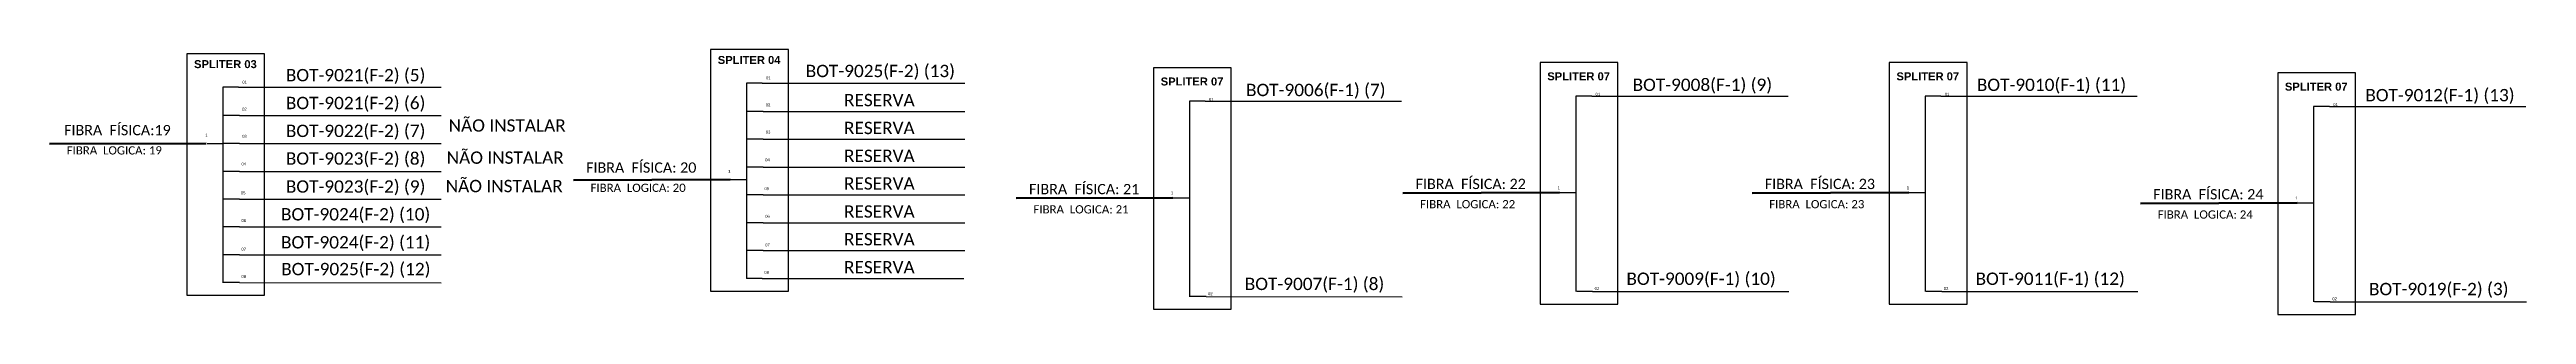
# Model space of a CAD drawing. Header units: millimetres. Extents: x 94385 to 95608, y -863 to 843.
# Drawn here: x 94750 to 95608, y 507 to 599 of the extents above; entities that cross this region are included whole.
import ezdxf

# ---------------------------------------------------------------- set-up
doc = ezdxf.new("R2010")
doc.units = ezdxf.units.MM

msp = doc.modelspace()

# ---------------------------------------------------------------- texts
at = {"attachment_point": 5}
for s, insert, char_height, width in [('\\C10;\\fArial|b1|i0|c0|p34;SPLITER 03', (94810.49, 593.62), 2.7696, 26.9584), ('\\C7;\\fCalibri|b0|i0|c0|p34;BOT-9021(F-2) (5)', (94855.6, 589.37), 4.2796, 104.1272), ('\\C10;\\fArial|b1|i0|c0|p34;SPLITER 04', (94991.9, 595.07), 2.7696, 26.9584), ('\\C7;\\fCalibri|b0|i0|c0|p34;BOT-9025(F-2) (13)', (95037.36, 590.81), 4.2796, 104.1272), ('\\C7;\\fArial|b0|i0|;\\H1.0273588255048;01 ', (94817.15, 587.42), 2.7696, 5.5543), ('\\C7;\\fArial|b0|i0|;\\H1.0273588255048;01 ', (94998.56, 588.87), 2.7696, 5.5543), ('\\C10;\\fArial|b1|i0|c0|p34;\\H1x;SPLITER 07', (95145.33, 587.61), 2.7696, 26.9584), ('{\\fCalibri|b0|i0|c0|p34;\\C7;BOT-9006(F-1) (7)}', (95188.19, 584.23), 4.2796, 104.1272), ('\\C10;\\fArial|b1|i0|c0|p34;\\H1x;SPLITER 07', (95279.24, 589.4), 2.7696, 26.9584), ('\\C7;\\fArial|b0|i0|;\\H1.0273588255048;01 ', (95285.9, 583.19), 2.7696, 5.5543), ('{\\fCalibri|b0|i0|c0|p34;\\C7;BOT-9008(F-1) (9)}', (95322.1, 586.02), 4.2796, 104.1272), ('\\C10;\\fArial|b1|i0|c0|p34;\\H1x;SPLITER 07', (95400.18, 589.4), 2.7696, 26.9584), ('\\C7;\\fArial|b0|i0|;\\H1.0273588255048;01 ', (95406.84, 583.19), 2.7696, 5.5543), ('{\\fCalibri|b0|i0|c0|p34;\\C7;BOT-9010(F-1) (11)}', (95443.04, 586.02), 4.2796, 104.1272), ('\\C10;\\fArial|b1|i0|c0|p34;\\H1x;SPLITER 07', (95534.75, 585.82), 2.7696, 26.9584), ('{\\fCalibri|b0|i0|c0|p34;\\C7;BOT-9012(F-1) (13)}', (95577.6, 582.44), 4.2796, 104.1272), ('\\C7;\\fArial|b0|i0|;\\H1.0273588255048;02 ', (94817.07, 578.06), 2.7696, 5.8632), ('\\C7;\\fCalibri|b0|i0|c0|p34;BOT-9021(F-2) (6)', (94855.6, 579.72), 4.2796, 104.1272), ('{\\fCalibri|b0|i0|c0|p34;\\C7;NÃO INSTALAR}', (94908.08, 572.37), 4.2796, 104.1272), ('\\C7;\\fArial|b0|i0|;\\H1.0273588255048;02 ', (94998.48, 579.51), 2.7696, 5.8632), ('\\pxt11;\\C7;\\fCalibri|b0|i0|c0|p34;RESERVA', (95037.01, 581.17), 4.2796, 104.1272), ('\\C7;\\fArial|b0|i0|;\\H1.0273588255048;01 ', (95151.99, 581.41), 2.7696, 5.5543), ('\\C7;\\fArial|b0|i0|;\\H1.0273588255048;01 ', (95541.41, 579.62), 2.7696, 5.5543), ('\\C7;\\fCalibri|b0|i0|c0|p34;FIBRA  FÍSICA:19', (94773.08, 570.76), 3.5663, 53.9169), ('\\C7;\\fArial|b0|i0|;\\H1.0273588255048;1', (94803.89, 569.03), 2.7696, 2.7433), ('\\C7;\\fArial|b0|i0|;\\H1.0273588255048;03 ', (94817.07, 568.63), 2.7696, 5.3917), ('\\C7;\\fCalibri|b0|i0|c0|p34;BOT-9022(F-2) (7)', (94855.6, 570.06), 4.2796, 104.1272), ('\\C7;\\fArial|b0|i0|;\\H1.0273588255048;03 ', (94998.48, 570.08), 2.7696, 5.3917), ('\\C7;\\fCalibri|b0|i0|c0|p34;RESERVA', (95037.01, 571.51), 4.2796, 104.1272), ('\\C7;\\fCalibri|b0|i0|c0|p34;FIBRA  LOGICA: 19', (94772, 563.75), 2.8532, 53.9169), ('\\C7;\\fArial|b0|i0|;\\H1.0273588255048;04 ', (94816.84, 559.04), 2.7696, 5.8632), ('\\pxt10;\\C7;\\fCalibri|b0|i0|c0|p34;BOT-9023(F-2) (8)', (94855.6, 560.48), 4.2796, 104.1272), ('{\\fCalibri|b0|i0|c0|p34;\\C7;NÃO INSTALAR}', (94907.4, 561.23), 4.2796, 104.1272), ('\\C7;\\fCalibri|b0|i0|c0|p34;FIBRA  FÍSICA: 20', (94954.53, 557.79), 3.5663, 53.9169), ('\\C7;\\fArial|b0|i0|;\\H1.0273588255048;04 ', (94998.24, 560.49), 2.7696, 5.8632), ('\\C7;\\fCalibri|b0|i0|c0|p34;RESERVA', (95037.01, 561.86), 4.2796, 104.1272), ('\\C7;\\fArial|b0|i0|;\\H1.0273588255048;05 ', (94816.63, 549.04), 2.7696, 7.2111), ('\\C7;\\fCalibri|b0|i0|c0|p34;BOT-9023(F-2) (9)', (94855.6, 550.78), 4.2796, 104.1272), ('{\\fCalibri|b0|i0|c0|p34;\\C7;NÃO INSTALAR}', (94907.06, 551.38), 4.2796, 104.1272), ('\\C7;\\fCalibri|b0|i0|c0|p34;FIBRA  LOGICA: 20', (94953.45, 550.78), 2.8532, 53.9169), ('\\C7;\\fArial|b0|i0|;\\H1.0273588255048;1', (94985.02, 556.51), 2.7696, 2.7433), ('\\C7;\\fArial|b0|i0|;\\H1.0273588255048;05 ', (94998.04, 550.49), 2.7696, 7.2111), ('\\C7;\\fCalibri|b0|i0|c0|p34;RESERVA', (95037.01, 552.28), 4.2796, 104.1272), ('\\C7;\\fCalibri|b0|i0|c0|p34;FIBRA  FÍSICA: 21', (95107.96, 550.33), 3.5663, 53.9169), ('\\C7;\\fArial|b0|i0|;\\H1.0273588255048;1', (95138.46, 549.05), 2.7696, 2.7433), ('\\C7;\\fCalibri|b0|i0|c0|p34;FIBRA  FÍSICA: 22', (95241.86, 552.12), 3.5663, 53.9169), ('\\C7;\\fArial|b0|i0|;\\H1.0273588255048;1', (95272.36, 550.83), 2.7696, 2.7433), ('\\C7;\\fCalibri|b0|i0|c0|p34;FIBRA  FÍSICA: 23', (95362.81, 552.12), 3.5663, 53.9169), ('\\C7;\\fArial|b0|i0|;\\H1.0273588255048;1', (95393.31, 550.83), 2.7696, 2.7433), ('\\C7;\\fCalibri|b0|i0|c0|p34;FIBRA  FÍSICA: 24', (95497.37, 548.54), 3.5663, 53.9169), ('\\pxt11;\\C7;\\fCalibri|b0|i0|c0|p34;BOT-9024(F-2) (10)', (94855.6, 541.16), 4.2796, 104.1272), ('\\C7;\\fArial|b0|i0|;\\H1.0273588255048;06 ', (94998.24, 540.91), 2.7696, 5.8632), ('\\C7;\\fCalibri|b0|i0|c0|p34;RESERVA', (95037.01, 542.57), 4.2796, 104.1272), ('\\C7;\\fCalibri|b0|i0|c0|p34;FIBRA  LOGICA: 21', (95106.88, 543.32), 2.8532, 53.9169), ('\\C7;\\fCalibri|b0|i0|c0|p34;FIBRA  LOGICA: 22', (95240.79, 545.11), 2.8532, 53.9169), ('\\C7;\\fCalibri|b0|i0|c0|p34;FIBRA  LOGICA: 23', (95361.73, 545.11), 2.8532, 53.9169), ('\\C7;\\fCalibri|b0|i0|c0|p34;FIBRA  LOGICA: 24', (95496.29, 541.53), 2.8532, 53.9169), ('\\C7;\\fArial|b0|i0|;\\H1.0273588255048;1', (95527.87, 547.26), 2.7696, 2.7433), ('\\C7;\\fArial|b0|i0|;\\H1.0273588255048;06 ', (94816.84, 539.46), 2.7696, 5.8632), ('\\C7;\\fCalibri|b0|i0|c0|p34;BOT-9024(F-2) (11)', (94855.6, 531.46), 4.2796, 104.1272), ('\\C7;\\fCalibri|b0|i0|c0|p34;RESERVA', (95037.01, 532.96), 4.2796, 104.1272), ('\\C7;\\fArial|b0|i0|;\\H1.0273588255048;07 ', (94816.84, 529.54), 2.7696, 5.8632), ('\\C7;\\fCalibri|b0|i0|c0|p34;BOT-9025(F-2) (12)', (94855.67, 522.18), 4.2796, 104.1272), ('\\C7;\\fArial|b0|i0|;\\H1.0273588255048;07 ', (94998.24, 530.99), 2.7696, 5.8632), ('\\C7;\\fCalibri|b0|i0|c0|p34;RESERVA', (95037.01, 523.26), 4.2796, 104.1272), ('\\C7;\\fArial|b0|i0|;\\H1.0273588255048;08 ', (94816.84, 520.1), 2.7696, 5.8632), ('\\C7;\\fArial|b0|i0|;\\H1.0273588255048;08 ', (94997.97, 521.49), 2.7696, 5.8632), ('{\\fCalibri|b0|i0|c0|p34;\\C7;BOT-9007(F-1) (8)}', (95187.75, 517.04), 4.2796, 104.1272), ('\\C7;\\fArial|b0|i0;\\H0.370941x;\\P02\\P', (95285.58, 516.75), 2.7696, 5.8632), ('{\\fCalibri|b0|i0|c0|p34;\\C7;BOT-9009(F-1) (10)}', (95321.66, 518.83), 4.2796, 104.1272), ('\\C7;\\fArial|b0|i0;\\H0.370941x;\\P02\\P', (95406.53, 516.75), 2.7696, 5.8632), ('{\\fCalibri|b0|i0|c0|p34;\\C7;BOT-9011(F-1) (12)}', (95442.6, 518.83), 4.2796, 104.1272), ('{\\fCalibri|b0|i0|c0|p34;\\C7;BOT-9019(F-2) (3)}', (95577.17, 515.26), 4.2796, 104.1272), ('\\C7;\\fArial|b0|i0;\\H0.370941x;\\P02\\P', (95151.67, 514.96), 2.7696, 5.8632), ('\\C7;\\fArial|b0|i0;\\H0.370941x;\\P02\\P', (95541.09, 513.18), 2.7696, 5.8632)]:
    msp.add_mtext(s, dxfattribs=dict(at, insert=insert, char_height=char_height, width=width))

# ---------------------------------------------------------------- linework, layer by layer
at = {"color": 7, "linetype": 'Continuous'}
for p, q in [((94809.57, 585.64), (94809.57, 517.89)), ((94815.06, 585.64), (94809.57, 585.64)), ((94990.98, 587.09), (94990.98, 519.34)), ((94996.46, 587.09), (94990.98, 587.09)), ((94815.33, 575.84), (94809.85, 575.84)), ((94996.74, 577.29), (94991.26, 577.29)), ((95144.41, 580.79), (95144.41, 513.04)), ((95149.9, 580.79), (95144.41, 580.79)), ((95278.32, 582.58), (95278.32, 514.83)), ((95283.8, 582.58), (95278.32, 582.58)), ((95399.26, 582.58), (95399.26, 514.83)), ((95404.75, 582.58), (95399.26, 582.58)), ((95533.82, 579.01), (95533.82, 511.25)), ((95539.31, 579.01), (95533.82, 579.01)), ((94996.74, 567.63), (94991.26, 567.63)), ((94804.15, 566.18), (94809.82, 566.18)), ((94815.33, 566.18), (94809.85, 566.18)), ((94996.74, 557.92), (94991.26, 557.92)), ((94815.33, 556.47), (94809.85, 556.47)), ((94985.28, 553.66), (94990.95, 553.66)), ((95272.62, 549.15), (95278.29, 549.15)), ((95393.57, 549.15), (95399.24, 549.15)), ((94815.33, 546.86), (94809.85, 546.86)), ((94996.74, 548.31), (94991.26, 548.31)), ((95138.72, 547.36), (95144.38, 547.36)), ((95528.13, 545.58), (95533.8, 545.58)), ((94815.33, 537.24), (94809.85, 537.24)), ((94996.74, 538.69), (94991.26, 538.69)), ((94815.33, 527.58), (94809.85, 527.58)), ((94996.74, 529.03), (94991.26, 529.03)), ((94815.33, 517.95), (94809.85, 517.95)), ((94996.46, 519.34), (94990.98, 519.34)), ((95284.08, 514.88), (95278.59, 514.88)), ((95405.02, 514.88), (95399.54, 514.88)), ((95150.17, 513.1), (95144.69, 513.1)), ((95539.59, 511.31), (95534.1, 511.31))]:
    msp.add_line(p, q, dxfattribs=at)
at = {"color": 10, "linetype": 'Continuous'}
for p, q in [((94815.06, 585.64), (94885.18, 585.62)), ((94996.46, 587.09), (95066.58, 587.07)), ((94815.33, 575.84), (94885.18, 575.82)), ((94996.74, 577.29), (95066.58, 577.27)), ((95149.9, 580.79), (95217.87, 580.77)), ((95283.8, 582.58), (95351.78, 582.56)), ((95404.75, 582.58), (95472.72, 582.56)), ((95539.31, 579.01), (95607.29, 578.98)), ((94996.74, 567.65), (95066.58, 567.63)), ((94815.33, 566.2), (94885.18, 566.18)), ((94996.74, 557.94), (95066.58, 557.92)), ((94815.33, 556.49), (94885.18, 556.47)), ((94815.33, 546.88), (94885.18, 546.86)), ((94996.74, 548.33), (95066.58, 548.31)), ((94815.33, 537.26), (94885.18, 537.24)), ((94996.74, 538.71), (95066.58, 538.69)), ((94815.33, 527.6), (94885.18, 527.58)), ((94996.74, 529.05), (95066.58, 529.03)), ((94815.33, 517.95), (94885.18, 517.93)), ((94996.46, 519.34), (95066.31, 519.32)), ((95284.08, 514.88), (95352.05, 514.86)), ((95405.02, 514.88), (95473, 514.86)), ((95150.17, 513.1), (95218.15, 513.08)), ((95539.59, 511.31), (95607.56, 511.29))]:
    msp.add_line(p, q, dxfattribs=at)
at = {"color": 1, "linetype": 'Continuous', "lineweight": 60}
for p, q in [((94803.84, 566.18), (94749.57, 566.01)), ((94985.28, 553.66), (94931.02, 553.49)), ((95272.62, 549.15), (95218.35, 548.98)), ((95393.57, 549.15), (95339.3, 548.98)), ((95138.72, 547.36), (95084.45, 547.19)), ((95528.13, 545.58), (95473.86, 545.4))]:
    msp.add_line(p, q, dxfattribs=at)
at = {"color": 7}
for points in [[(94797.14, 513.55), (94824.09, 513.55), (94824.09, 597.25), (94797.14, 597.25)], [(94978.54, 515), (95005.5, 515), (95005.5, 598.7), (94978.54, 598.7)], [(95131.98, 508.7), (95158.93, 508.7), (95158.93, 592.41), (95131.98, 592.41)], [(95265.88, 510.49), (95292.84, 510.49), (95292.84, 594.19), (95265.88, 594.19)], [(95386.83, 510.49), (95413.79, 510.49), (95413.79, 594.19), (95386.83, 594.19)], [(95521.39, 506.91), (95548.35, 506.91), (95548.35, 590.62), (95521.39, 590.62)]]:
    msp.add_lwpolyline(points, close=True, dxfattribs=at)

msp.set_redraw_order([(e.dxf.handle, doc.entitydb.next_handle()) for e in msp.query("TEXT MTEXT ATTDEF DIMENSION ARC_DIMENSION")])  # texts and dimensions are drawn at this point

doc.saveas('drawing.dxf')
